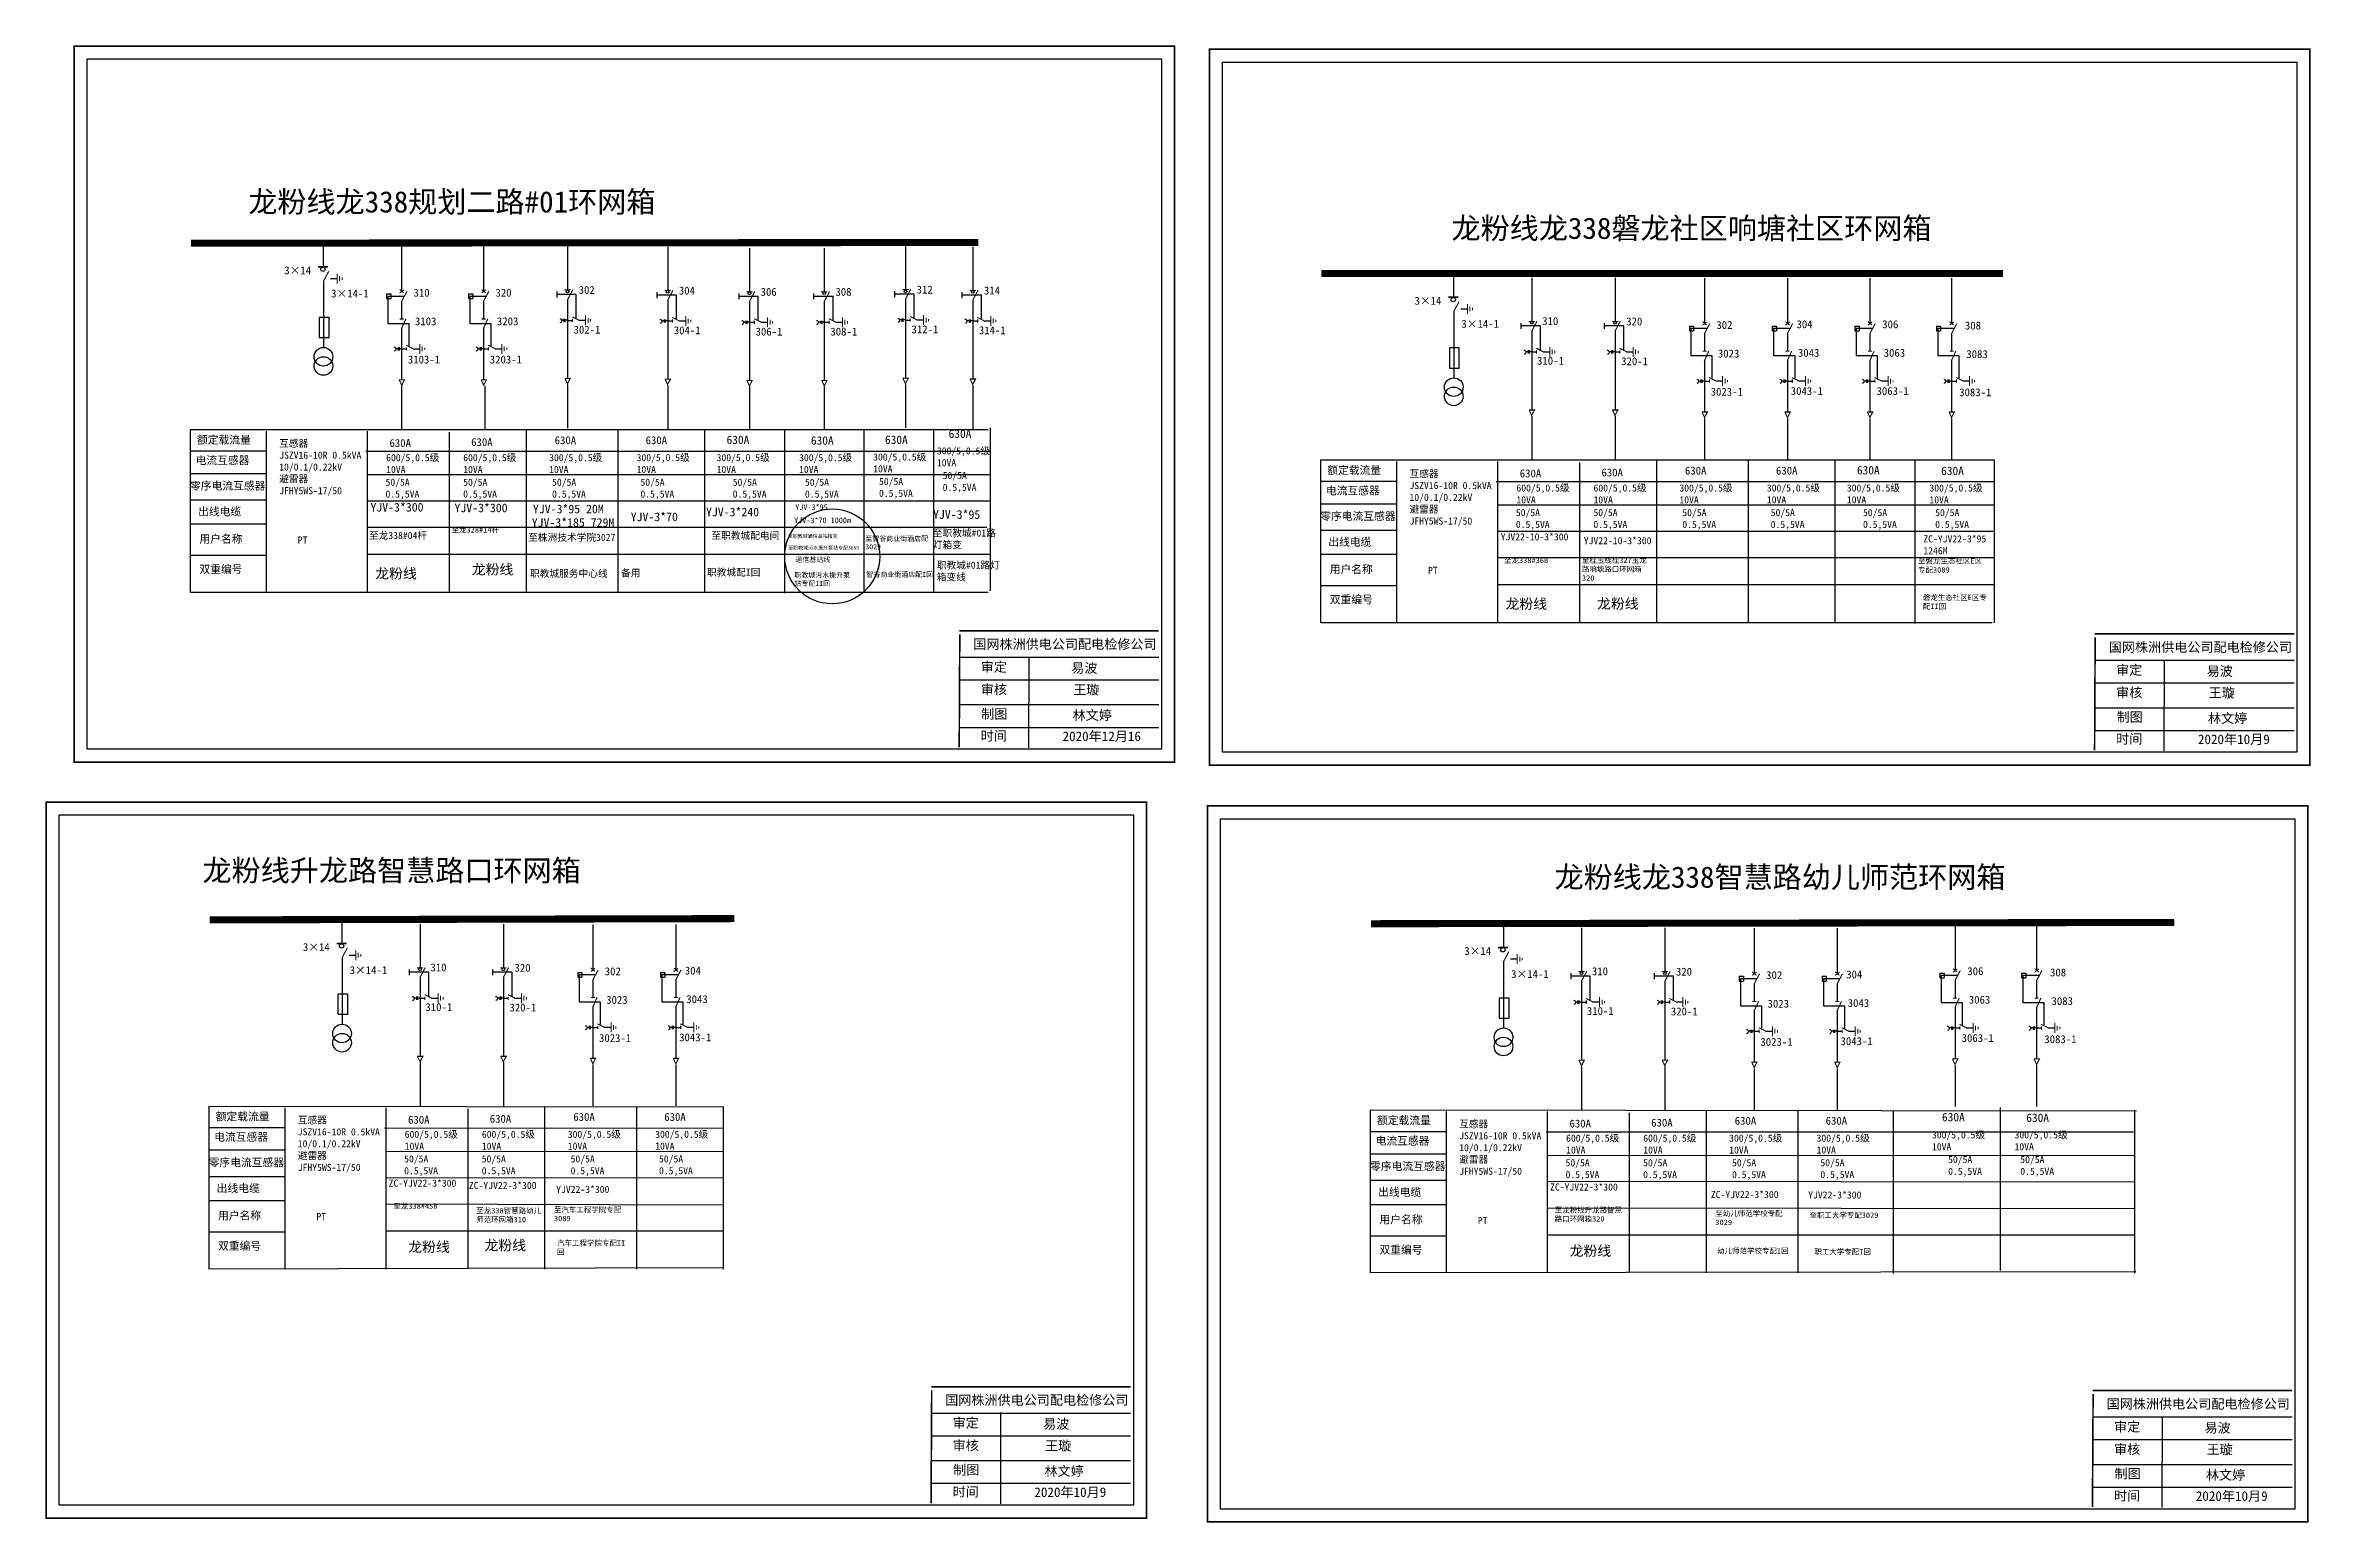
# Model space of a CAD drawing. Header units: millimetres. Extents: x 3103 to 3421, y 3415 to 3623.
import ezdxf

# ---------------------------------------------------------------- set-up
doc = ezdxf.new("R2010")
doc.units = ezdxf.units.MM
doc.linetypes.add('ACAD_ISO02W100', pattern=[15, 12, -3])
doc.linetypes.add('CENTER', pattern=[50.8, 31.75, -6.35, 6.35, -6.35])
doc.layers.add('2', color=7, linetype='Continuous')
doc.styles.add('hztxt_txtstyle_0.00_0_0', font='simkai.ttf')
doc.styles.add('hztxt_txtstyle_2.70_0_0', font='simkai.ttf', dxfattribs={"height": 2.7})
doc.styles.add('KaiTi_GB2312_txtstyle_1.09_0_0', font='', dxfattribs={"height": 1.0944})
doc.styles.add('字体', font='', dxfattribs={"height": 2.5})
doc.styles.get('KaiTi_GB2312_txtstyle_1.09_0_0').set_extended_font_data('KaiTi_GB2312')
doc.styles.get('字体').set_extended_font_data('SimSun')

msp = doc.modelspace()

# ---------------------------------------------------------------- texts
at = {"linetype": 'Continuous', "style": 'hztxt_txtstyle_2.70_0_0'}
for s, p in [('3×14', (3136.4, 3590.73)), ('3×14-1', (3142.99, 3587.48)), ('310', (3154.58, 3587.59)), ('320', (3166.1, 3587.59)), ('302', (3177.8, 3587.98)), ('304', (3191.89, 3587.89)), ('306', (3203.39, 3587.71)), ('308', (3213.91, 3587.71)), ('312', (3225.33, 3588.03)), ('314', (3234.79, 3587.9)), ('3×14', (3295.35, 3586.46)), ('3103', (3154.78, 3583.57)), ('3203', (3166.31, 3583.57)), ('3×14-1', (3301.94, 3583.21)), ('310', (3313.3, 3583.6)), ('320', (3325.12, 3583.55)), ('302', (3337.8, 3583.05)), ('304', (3349.07, 3583.15)), ('306', (3361.12, 3583.15)), ('302-1', (3177.09, 3582.39)), ('304-1', (3191.18, 3582.3)), ('306-1', (3202.68, 3582.12)), ('308-1', (3213.2, 3582.12)), ('312-1', (3224.61, 3582.44)), ('314-1', (3234.08, 3582.31)), ('308', (3372.75, 3582.97)), ('3103-1', (3153.78, 3578.19)), ('3203-1', (3165.3, 3578.19)), ('310-1', (3312.58, 3578.01)), ('320-1', (3324.41, 3577.95)), ('3023', (3338.01, 3579.03)), ('3043', (3349.27, 3579.13)), ('3063', (3361.33, 3579.13)), ('3083', (3372.95, 3578.95)), ('3023-1', (3337, 3573.66)), ('3043-1', (3348.26, 3573.76)), ('3063-1', (3360.32, 3573.76)), ('3083-1', (3371.95, 3573.58)), ('3×14', (3139.02, 3495.52)), ('3×14', (3302.35, 3494.98)), ('3×14-1', (3145.6, 3492.27)), ('310', (3156.96, 3492.66)), ('320', (3168.78, 3492.61)), ('302', (3181.47, 3492.11)), ('304', (3192.73, 3492.21)), ('3×14-1', (3308.93, 3491.73)), ('310', (3320.29, 3492.12)), ('320', (3332.11, 3492.06)), ('302', (3344.8, 3491.57)), ('304', (3356.06, 3491.67)), ('306', (3373.09, 3492.13)), ('308', (3384.72, 3491.95)), ('3023', (3181.67, 3488.09)), ('3043', (3192.94, 3488.19)), ('3023', (3345, 3487.55)), ('3043', (3356.27, 3487.65)), ('3063', (3373.3, 3488.11)), ('3083', (3384.93, 3487.93)), ('310-1', (3156.25, 3487.07)), ('320-1', (3168.07, 3487.02)), ('310-1', (3319.58, 3486.53)), ('320-1', (3331.4, 3486.47)), ('3023-1', (3180.66, 3482.72)), ('3043-1', (3191.93, 3482.82)), ('3023-1', (3343.99, 3482.18)), ('3043-1', (3355.26, 3482.28)), ('3063-1', (3372.29, 3482.73)), ('3083-1', (3383.92, 3482.56))]:
    msp.add_text(s, height=1.109, dxfattribs=at).set_placement(p)
at = {"linetype": 'Continuous', "attachment_point": 1}
for s, insert, char_height, width, style in [('龙粉线龙338规划二路#01环网箱', (3131.34, 3602.43), 3, 93.3225, '字体'), ('龙粉线龙338磐龙社区响塘社区环网箱', (3300.55, 3598.72), 3, 93.3225, '字体'), ('{\\fSimSun|b0|i0|c134|p2;额定载流量}', (3124.13, 3568), 1.1094, 17.8852, 'hztxt_txtstyle_2.70_0_0'), ('{\\fSimSun|b0|i0|c134|p2;630A}', (3229.83, 3568.89), 1.1757, 9.454, 'hztxt_txtstyle_0.00_0_0'), ('{\\fSimSun|b0|i0|c134|p2;电流互感器}', (3123.94, 3565.12), 1.1094, 17.8852, 'hztxt_txtstyle_2.70_0_0'), ('\\A1;{\\fSimSun|b0|i0|c134|p2;互感器\\PJSZV16-10R 0.5kVA\\P10/0.1/0.22kV\\P避雷器\\PJFHY5WS-17/50}', (3135.69, 3567.45), 0.9985, 18.4113, 'hztxt_txtstyle_2.70_0_0'), ('\\A1;{\\fSimSun|b0|i0|c134|p2;600/5,0.5级\\P10VA}', (3150.73, 3565.44), 0.9985, 18.4113, 'hztxt_txtstyle_2.70_0_0'), ('{\\fSimSun|b0|i0|c134|p2;630A}', (3151.2, 3567.55), 1.1094, 17.8852, 'hztxt_txtstyle_2.70_0_0'), ('\\A1;{\\fSimSun|b0|i0|c134|p2;600/5,0.5级\\P10VA}', (3161.57, 3565.44), 0.9985, 18.4113, 'hztxt_txtstyle_2.70_0_0'), ('{\\fSimSun|b0|i0|c134|p2;630A}', (3162.68, 3567.68), 1.1094, 17.8852, 'hztxt_txtstyle_2.70_0_0'), ('\\A1;{\\fSimSun|b0|i0|c134|p2;300/5,0.5级\\P10VA}', (3173.65, 3565.44), 0.9985, 18.4113, 'hztxt_txtstyle_2.70_0_0'), ('{\\fSimSun|b0|i0|c134|p2;630A}', (3174.43, 3567.94), 1.1094, 17.8852, 'hztxt_txtstyle_2.70_0_0'), ('\\A1;{\\fSimSun|b0|i0|c134|p2;300/5,0.5级\\P10VA}', (3185.95, 3565.44), 0.9985, 18.4113, 'hztxt_txtstyle_2.70_0_0'), ('{\\fSimSun|b0|i0|c134|p2;630A}', (3187.22, 3567.94), 1.1094, 17.8852, 'hztxt_txtstyle_2.70_0_0'), ('\\A1;{\\fSimSun|b0|i0|c134|p2;300/5,0.5级\\P10VA}', (3197.2, 3565.44), 0.9985, 18.4113, 'hztxt_txtstyle_2.70_0_0'), ('{\\fSimSun|b0|i0|c134|p2;630A}', (3198.6, 3568.03), 1.1757, 9.454, 'hztxt_txtstyle_0.00_0_0'), ('\\A1;{\\fSimSun|b0|i0|c134|p2;300/5,0.5级\\P10VA}', (3208.8, 3565.44), 0.9985, 18.4113, 'hztxt_txtstyle_2.70_0_0'), ('{\\fSimSun|b0|i0|c134|p2;630A}', (3210.46, 3567.94), 1.1757, 9.454, 'hztxt_txtstyle_0.00_0_0'), ('\\A1;{\\fSimSun|b0|i0|c134|p2;300/5,0.5级\\P10VA}', (3219.22, 3565.53), 0.9985, 18.4113, 'hztxt_txtstyle_2.70_0_0'), ('{\\fSimSun|b0|i0|c134|p2;630A}', (3220.88, 3568.04), 1.1757, 9.454, 'hztxt_txtstyle_0.00_0_0'), ('\\A1;{\\fSimSun|b0|i0|c134|p2;300/5,0.5级\\P10VA}', (3228.18, 3566.39), 0.9985, 18.4113, 'hztxt_txtstyle_2.70_0_0'), ('{\\fSimSun|b0|i0|c134|p2;50/5A\\P0.5,5VA}', (3150.64, 3561.98), 0.9985, 17.8852, 'hztxt_txtstyle_2.70_0_0'), ('{\\fSimSun|b0|i0|c134|p2;50/5A\\P0.5,5VA}', (3161.56, 3561.98), 0.9985, 17.8852, 'hztxt_txtstyle_2.70_0_0'), ('{\\fSimSun|b0|i0|c134|p2;50/5A\\P0.5,5VA}', (3174.06, 3561.98), 0.9985, 17.8852, 'hztxt_txtstyle_2.70_0_0'), ('{\\fSimSun|b0|i0|c134|p2;50/5A\\P0.5,5VA}', (3186.49, 3561.98), 0.9985, 17.8852, 'hztxt_txtstyle_2.70_0_0'), ('{\\fSimSun|b0|i0|c134|p2;50/5A\\P0.5,5VA}', (3199.47, 3561.98), 0.9985, 17.8852, 'hztxt_txtstyle_2.70_0_0'), ('{\\fSimSun|b0|i0|c134|p2;50/5A\\P0.5,5VA}', (3209.62, 3561.98), 0.9985, 17.8852, 'hztxt_txtstyle_2.70_0_0'), ('{\\fSimSun|b0|i0|c134|p2;50/5A\\P0.5,5VA}', (3220.04, 3562.08), 0.9985, 17.8852, 'hztxt_txtstyle_2.70_0_0'), ('{\\fSimSun|b0|i0|c134|p2;50/5A\\P0.5,5VA}', (3228.99, 3562.93), 0.9985, 17.8852, 'hztxt_txtstyle_2.70_0_0'), ('{\\fSimSun|b0|i0|c134|p2;额定载流量}', (3283.08, 3563.73), 1.1094, 17.8852, 'hztxt_txtstyle_2.70_0_0'), ('\\A1;{\\fSimSun|b0|i0|c134|p2;互感器\\PJSZV16-10R 0.5kVA\\P10/0.1/0.22kV\\P避雷器\\PJFHY5WS-17/50}', (3294.64, 3563.18), 0.9985, 18.4113, 'hztxt_txtstyle_2.70_0_0'), ('{\\fSimSun|b0|i0|c134|p2;630A}', (3310.15, 3563.28), 1.1094, 17.8852, 'hztxt_txtstyle_2.70_0_0'), ('{\\fSimSun|b0|i0|c134|p2;630A}', (3321.64, 3563.41), 1.1094, 17.8852, 'hztxt_txtstyle_2.70_0_0'), ('{\\fSimSun|b0|i0|c134|p2;630A}', (3333.38, 3563.67), 1.1094, 17.8852, 'hztxt_txtstyle_2.70_0_0'), ('{\\fSimSun|b0|i0|c134|p2;630A}', (3346.18, 3563.67), 1.1094, 17.8852, 'hztxt_txtstyle_2.70_0_0'), ('{\\fSimSun|b0|i0|c134|p2;630A}', (3357.56, 3563.76), 1.1757, 9.454, 'hztxt_txtstyle_0.00_0_0'), ('{\\fSimSun|b0|i0|c134|p2;630A}', (3369.41, 3563.67), 1.1757, 9.454, 'hztxt_txtstyle_0.00_0_0'), ('{\\fSimSun|b0|i0|c134|p2;零序电流互感器}', (3123.15, 3561.54), 1.1094, 17.8852, 'hztxt_txtstyle_2.70_0_0'), ('YJV-3*300', (3148.52, 3558.57), 1.22, 19.6738, 'hztxt_txtstyle_2.70_0_0'), ('{\\fSimSun|b0|i0|c134|p2;电流互感器}', (3282.89, 3560.85), 1.1094, 17.8852, 'hztxt_txtstyle_2.70_0_0'), ('\\A1;{\\fSimSun|b0|i0|c134|p2;600/5,0.5级\\P10VA}', (3309.68, 3561.17), 0.9985, 18.4113, 'hztxt_txtstyle_2.70_0_0'), ('\\A1;{\\fSimSun|b0|i0|c134|p2;600/5,0.5级\\P10VA}', (3320.52, 3561.17), 0.9985, 18.4113, 'hztxt_txtstyle_2.70_0_0'), ('\\A1;{\\fSimSun|b0|i0|c134|p2;300/5,0.5级\\P10VA}', (3332.6, 3561.17), 0.9985, 18.4113, 'hztxt_txtstyle_2.70_0_0'), ('\\A1;{\\fSimSun|b0|i0|c134|p2;300/5,0.5级\\P10VA}', (3344.9, 3561.17), 0.9985, 18.4113, 'hztxt_txtstyle_2.70_0_0'), ('\\A1;{\\fSimSun|b0|i0|c134|p2;300/5,0.5级\\P10VA}', (3356.15, 3561.17), 0.9985, 18.4113, 'hztxt_txtstyle_2.70_0_0'), ('\\A1;{\\fSimSun|b0|i0|c134|p2;300/5,0.5级\\P10VA}', (3367.76, 3561.17), 0.9985, 18.4113, 'hztxt_txtstyle_2.70_0_0'), ('{\\fSimSun|b0|i0|c134|p2;出线电缆}', (3124.28, 3557.9), 1.1094, 17.8852, 'hztxt_txtstyle_2.70_0_0'), ('YJV-3*300', (3160.34, 3558.48), 1.22, 19.6738, 'hztxt_txtstyle_2.70_0_0'), ('YJV-3*185 729M', (3171.2, 3556.42), 1.2204, 19.6738, 'hztxt_txtstyle_2.70_0_0'), ('YJV-3*95 20M', (3171.37, 3558.33), 1.2204, 19.6738, 'hztxt_txtstyle_2.70_0_0'), ('YJV-3*70', (3185.12, 3557.22), 1.22, 19.6738, 'hztxt_txtstyle_2.70_0_0'), ('YJV-3*240 ', (3195.71, 3557.9), 1.22, 19.6738, 'hztxt_txtstyle_2.70_0_0'), ('{\\fSimSun|b0|i0|c134|p2;YJV-3*70 1000m}', (3208.1, 3556.52), 0.8, 19.6738, 'hztxt_txtstyle_2.70_0_0'), ('{\\fSimSun|b0|i0|c134|p2;YJV-3*95}', (3208.26, 3558.37), 0.8, 19.6738, 'hztxt_txtstyle_2.70_0_0'), ('YJV-3*95 ', (3227.64, 3557.55), 1.22, 19.6738, 'hztxt_txtstyle_2.70_0_0'), ('{\\fSimSun|b0|i0|c134|p2;零序电流互感器}', (3282.1, 3557.27), 1.1094, 17.8852, 'hztxt_txtstyle_2.70_0_0'), ('{\\fSimSun|b0|i0|c134|p2;50/5A\\P0.5,5VA}', (3309.6, 3557.71), 0.9985, 17.8852, 'hztxt_txtstyle_2.70_0_0'), ('{\\fSimSun|b0|i0|c134|p2;50/5A\\P0.5,5VA}', (3320.51, 3557.71), 0.9985, 17.8852, 'hztxt_txtstyle_2.70_0_0'), ('{\\fSimSun|b0|i0|c134|p2;50/5A\\P0.5,5VA}', (3333.01, 3557.71), 0.9985, 17.8852, 'hztxt_txtstyle_2.70_0_0'), ('{\\fSimSun|b0|i0|c134|p2;50/5A\\P0.5,5VA}', (3345.44, 3557.71), 0.9985, 17.8852, 'hztxt_txtstyle_2.70_0_0'), ('{\\fSimSun|b0|i0|c134|p2;50/5A\\P0.5,5VA}', (3358.42, 3557.71), 0.9985, 17.8852, 'hztxt_txtstyle_2.70_0_0'), ('{\\fSimSun|b0|i0|c134|p2;50/5A\\P0.5,5VA}', (3368.57, 3557.71), 0.9985, 17.8852, 'hztxt_txtstyle_2.70_0_0'), ('{\\fSimSun|b0|i0|c134|p2;用户名称}', (3124.47, 3554.05), 1.1094, 17.8852, 'hztxt_txtstyle_2.70_0_0'), ('{\\fSimSun|b0|i0|c134|p2;PT}', (3138.3, 3553.85), 1.0024, 7.7986, 'hztxt_txtstyle_0.00_0_0'), ('{\\fSimSun|b0|i0|c134|p2;至龙338#04杆}', (3148.31, 3554.49), 1, 12.8448, 'hztxt_txtstyle_2.70_0_0'), ('{\\fSimSun|b0|i0|c134|p2;至龙328#14杆}', (3159.93, 3555.15), 0.75, 9.8327, 'hztxt_txtstyle_2.70_0_0'), ('{\\fSimSun|b0|i0|c134|p2;至株洲技术学院3027}', (3170.7, 3554.22), 1, 12.8448, 'hztxt_txtstyle_2.70_0_0'), ('{\\fSimSun|b0|i0|c134|p2;至职教城配电间}', (3196.47, 3554.48), 1, 12.8448, 'hztxt_txtstyle_2.70_0_0'), ('{\\fSimSun|b0|i0|c134|p2;至职教城通信基站箱变}', (3207.21, 3554.15), 0.5, 10.7123, 'hztxt_txtstyle_2.70_0_0'), ('{\\fSimSun|b0|i0|c134|p2;至职教城污水提升泵站专配3089}', (3207.27, 3552.5), 0.5, 10.7123, 'hztxt_txtstyle_2.70_0_0'), ('{\\fSimSun|b0|i0|c134|p2;至智谷商业街酒店配3029}', (3218.12, 3553.91), 0.7, 9.8922, 'hztxt_txtstyle_2.70_0_0'), ('{\\fSimSun|b0|i0|c134|p2;至职教城#01路灯箱变}', (3227.61, 3554.84), 1, 8.8501, 'hztxt_txtstyle_2.70_0_0'), ('{\\fSimSun|b0|i0|c134|p2;出线电缆}', (3283.23, 3553.63), 1.1094, 17.8852, 'hztxt_txtstyle_2.70_0_0'), ('YJV22-10-3*300', (3307.47, 3554.3), 1, 9.2013, 'hztxt_txtstyle_2.70_0_0'), ('YJV22-10-3*300', (3319.15, 3553.76), 1, 9.2013, 'hztxt_txtstyle_2.70_0_0'), ('ZC-YJV22-3*95\\P1246M', (3366.91, 3554.01), 1, 9.2013, 'hztxt_txtstyle_2.70_0_0'), ('{\\fSimSun|b0|i0|c134|p2;双重编号}', (3124.47, 3549.79), 1.1094, 17.8852, 'hztxt_txtstyle_2.70_0_0'), ('{\\fSimSun|b0|i0|c134|p2;职教城服务中心线}', (3170.96, 3549.14), 1, 12.8448, 'hztxt_txtstyle_2.70_0_0'), ('{\\fSimSun|b0|i0|c134|p2;备用}', (3183.77, 3549.22), 1, 12.8448, 'hztxt_txtstyle_2.70_0_0'), ('{\\fSimSun|b0|i0|c134|p2;职教城配I回}', (3195.85, 3549.31), 1, 12.8448, 'hztxt_txtstyle_2.70_0_0'), ('{\\fSimSun|b0|i0|c134|p2;通信基站线}', (3208.28, 3550.94), 0.7, 10.7123, 'hztxt_txtstyle_2.70_0_0'), ('{\\fSimSun|b0|i0|c134|p2;职教城#01路灯箱变线}', (3228.17, 3550.31), 1, 8.8501, 'hztxt_txtstyle_2.70_0_0'), ('{\\fSimSun|b0|i0|c134|p2;用户名称}', (3283.43, 3549.78), 1.1094, 17.8852, 'hztxt_txtstyle_2.70_0_0'), ('{\\fSimSun|b0|i0|c134|p2;PT}', (3297.25, 3549.58), 1.0024, 7.7986, 'hztxt_txtstyle_0.00_0_0'), ('{\\fSimSun|b0|i0|c134|p2;至龙338#36B}', (3307.94, 3550.86), 0.75, 9.8327, 'hztxt_txtstyle_2.70_0_0'), ('{\\fSimSun|b0|i0|c134|p2;至桂玉线桂327玉龙路响塘路口环网箱320}', (3318.89, 3550.88), 0.75, 9.8327, 'hztxt_txtstyle_2.70_0_0'), ('{\\fSimSun|b0|i0|c134|p2;至磐龙生态社区E区专配3089}', (3366.16, 3550.77), 0.75, 9.8327, 'hztxt_txtstyle_2.70_0_0'), ('{\\fSimSun|b0|i0|c134|p2;职教城污水提升泵站专配II回}', (3208.14, 3548.76), 0.7, 8.5675, 'hztxt_txtstyle_2.70_0_0'), ('{\\fSimSun|b0|i0|c134|p2;智谷商业街酒店配I回}', (3218.27, 3548.85), 0.7, 9.8922, 'hztxt_txtstyle_2.70_0_0'), ('{\\fSimSun|b0|i0|c134|p2;双重编号}', (3283.43, 3545.53), 1.1094, 17.8852, 'hztxt_txtstyle_2.70_0_0'), ('{\\fSimSun|b0|i0|c134|p2;磐龙生态社区E区专配II回}', (3366.84, 3545.64), 0.75, 9.8327, 'hztxt_txtstyle_2.70_0_0'), ('龙粉线升龙路智慧路口环网箱', (3124.9, 3508.35), 3, 104.6013, '字体'), ('龙粉线龙338智慧路幼儿师范环网箱', (3315.04, 3507.42), 3, 104.6013, '字体'), ('{\\fSimSun|b0|i0|c134|p2;额定载流量}', (3126.75, 3472.79), 1.1094, 17.8852, 'hztxt_txtstyle_2.70_0_0'), ('{\\fSimSun|b0|i0|c134|p2;630A}', (3177.05, 3472.73), 1.1094, 17.8852, 'hztxt_txtstyle_2.70_0_0'), ('{\\fSimSun|b0|i0|c134|p2;630A}', (3189.84, 3472.73), 1.1094, 17.8852, 'hztxt_txtstyle_2.70_0_0'), ('{\\fSimSun|b0|i0|c134|p2;630A}', (3369.53, 3472.74), 1.1757, 9.454, 'hztxt_txtstyle_0.00_0_0'), ('{\\fSimSun|b0|i0|c134|p2;630A}', (3381.38, 3472.65), 1.1757, 9.454, 'hztxt_txtstyle_0.00_0_0'), ('{\\fSimSun|b0|i0|c134|p2;电流互感器}', (3126.55, 3469.91), 1.1094, 17.8852, 'hztxt_txtstyle_2.70_0_0'), ('\\A1;{\\fSimSun|b0|i0|c134|p2;互感器\\PJSZV16-10R 0.5kVA\\P10/0.1/0.22kV\\P避雷器\\PJFHY5WS-17/50}', (3138.3, 3472.24), 0.9985, 18.4113, 'hztxt_txtstyle_2.70_0_0'), ('\\A1;{\\fSimSun|b0|i0|c134|p2;600/5,0.5级\\P10VA}', (3153.34, 3470.23), 0.9985, 18.4113, 'hztxt_txtstyle_2.70_0_0'), ('{\\fSimSun|b0|i0|c134|p2;630A}', (3153.81, 3472.34), 1.1094, 17.8852, 'hztxt_txtstyle_2.70_0_0'), ('\\A1;{\\fSimSun|b0|i0|c134|p2;600/5,0.5级\\P10VA}', (3164.19, 3470.23), 0.9985, 18.4113, 'hztxt_txtstyle_2.70_0_0'), ('{\\fSimSun|b0|i0|c134|p2;630A}', (3165.3, 3472.47), 1.1094, 17.8852, 'hztxt_txtstyle_2.70_0_0'), ('\\A1;{\\fSimSun|b0|i0|c134|p2;300/5,0.5级\\P10VA}', (3176.27, 3470.23), 0.9985, 18.4113, 'hztxt_txtstyle_2.70_0_0'), ('\\A1;{\\fSimSun|b0|i0|c134|p2;300/5,0.5级\\P10VA}', (3188.56, 3470.23), 0.9985, 18.4113, 'hztxt_txtstyle_2.70_0_0'), ('{\\fSimSun|b0|i0|c134|p2;电流互感器}', (3289.88, 3469.37), 1.1094, 17.8852, 'hztxt_txtstyle_2.70_0_0'), ('{\\fSimSun|b0|i0|c134|p2;额定载流量}', (3290.08, 3472.25), 1.1094, 17.8852, 'hztxt_txtstyle_2.70_0_0'), ('\\A1;{\\fSimSun|b0|i0|c134|p2;互感器\\PJSZV16-10R 0.5kVA\\P10/0.1/0.22kV\\P避雷器\\PJFHY5WS-17/50}', (3301.63, 3471.69), 0.9985, 18.4113, 'hztxt_txtstyle_2.70_0_0'), ('\\A1;{\\fSimSun|b0|i0|c134|p2;600/5,0.5级\\P10VA}', (3316.67, 3469.69), 0.9985, 18.4113, 'hztxt_txtstyle_2.70_0_0'), ('{\\fSimSun|b0|i0|c134|p2;630A}', (3317.14, 3471.8), 1.1094, 17.8852, 'hztxt_txtstyle_2.70_0_0'), ('\\A1;{\\fSimSun|b0|i0|c134|p2;600/5,0.5级\\P10VA}', (3327.52, 3469.69), 0.9985, 18.4113, 'hztxt_txtstyle_2.70_0_0'), ('{\\fSimSun|b0|i0|c134|p2;630A}', (3328.63, 3471.93), 1.1094, 17.8852, 'hztxt_txtstyle_2.70_0_0'), ('\\A1;{\\fSimSun|b0|i0|c134|p2;300/5,0.5级\\P10VA}', (3339.6, 3469.69), 0.9985, 18.4113, 'hztxt_txtstyle_2.70_0_0'), ('{\\fSimSun|b0|i0|c134|p2;630A}', (3340.38, 3472.19), 1.1094, 17.8852, 'hztxt_txtstyle_2.70_0_0'), ('\\A1;{\\fSimSun|b0|i0|c134|p2;300/5,0.5级\\P10VA}', (3351.89, 3469.69), 0.9985, 18.4113, 'hztxt_txtstyle_2.70_0_0'), ('{\\fSimSun|b0|i0|c134|p2;630A}', (3353.17, 3472.19), 1.1094, 17.8852, 'hztxt_txtstyle_2.70_0_0'), ('\\A1;{\\fSimSun|b0|i0|c134|p2;300/5,0.5级\\P10VA}', (3368.12, 3470.15), 0.9985, 18.4113, 'hztxt_txtstyle_2.70_0_0'), ('\\A1;{\\fSimSun|b0|i0|c134|p2;300/5,0.5级\\P10VA}', (3379.73, 3470.15), 0.9985, 18.4113, 'hztxt_txtstyle_2.70_0_0'), ('{\\fSimSun|b0|i0|c134|p2;零序电流互感器}', (3125.77, 3466.33), 1.1094, 17.8852, 'hztxt_txtstyle_2.70_0_0'), ('{\\fSimSun|b0|i0|c134|p2;50/5A\\P0.5,5VA}', (3153.26, 3466.77), 0.9985, 17.8852, 'hztxt_txtstyle_2.70_0_0'), ('{\\fSimSun|b0|i0|c134|p2;50/5A\\P0.5,5VA}', (3164.17, 3466.77), 0.9985, 17.8852, 'hztxt_txtstyle_2.70_0_0'), ('{\\fSimSun|b0|i0|c134|p2;50/5A\\P0.5,5VA}', (3176.67, 3466.77), 0.9985, 17.8852, 'hztxt_txtstyle_2.70_0_0'), ('{\\fSimSun|b0|i0|c134|p2;50/5A\\P0.5,5VA}', (3189.1, 3466.77), 0.9985, 17.8852, 'hztxt_txtstyle_2.70_0_0'), ('{\\fSimSun|b0|i0|c134|p2;50/5A\\P0.5,5VA}', (3316.59, 3466.23), 0.9985, 17.8852, 'hztxt_txtstyle_2.70_0_0'), ('{\\fSimSun|b0|i0|c134|p2;50/5A\\P0.5,5VA}', (3327.5, 3466.23), 0.9985, 17.8852, 'hztxt_txtstyle_2.70_0_0'), ('{\\fSimSun|b0|i0|c134|p2;50/5A\\P0.5,5VA}', (3340, 3466.23), 0.9985, 17.8852, 'hztxt_txtstyle_2.70_0_0'), ('{\\fSimSun|b0|i0|c134|p2;50/5A\\P0.5,5VA}', (3352.43, 3466.23), 0.9985, 17.8852, 'hztxt_txtstyle_2.70_0_0'), ('{\\fSimSun|b0|i0|c134|p2;50/5A\\P0.5,5VA}', (3370.39, 3466.69), 0.9985, 17.8852, 'hztxt_txtstyle_2.70_0_0'), ('{\\fSimSun|b0|i0|c134|p2;50/5A\\P0.5,5VA}', (3380.54, 3466.69), 0.9985, 17.8852, 'hztxt_txtstyle_2.70_0_0'), ('ZC-YJV22-3*300', (3151.08, 3463.36), 1, 9.4682, 'hztxt_txtstyle_2.70_0_0'), ('ZC-YJV22-3*300', (3162.36, 3463.04), 1, 9.4682, 'hztxt_txtstyle_2.70_0_0'), ('{\\fSimSun|b0|i0|c134|p2;零序电流互感器}', (3289.1, 3465.79), 1.1094, 17.8852, 'hztxt_txtstyle_2.70_0_0'), ('{\\fSimSun|b0|i0|c134|p2;出线电缆}', (3126.9, 3462.69), 1.1094, 17.8852, 'hztxt_txtstyle_2.70_0_0'), ('{\\fSimSun|b0|i0|c134|p2;至龙338#45B}', (3151.74, 3460), 0.75, 9.8327, 'hztxt_txtstyle_2.70_0_0'), ('YJV22-3*300', (3174.64, 3462.49), 1, 9.4682, 'hztxt_txtstyle_2.70_0_0'), ('{\\fSimSun|b0|i0|c134|p2;出线电缆}', (3290.23, 3462.15), 1.1094, 17.8852, 'hztxt_txtstyle_2.70_0_0'), ('ZC-YJV22-3*300', (3314.41, 3462.82), 1, 9.4682, 'hztxt_txtstyle_2.70_0_0'), ('ZC-YJV22-3*300', (3337.02, 3461.76), 1, 9.4682, 'hztxt_txtstyle_2.70_0_0'), ('YJV22-3*300', (3350.71, 3461.7), 1, 9.4682, 'hztxt_txtstyle_2.70_0_0'), ('{\\fSimSun|b0|i0|c134|p2;用户名称}', (3127.09, 3458.85), 1.1094, 17.8852, 'hztxt_txtstyle_2.70_0_0'), ('{\\fSimSun|b0|i0|c134|p2;PT}', (3140.92, 3458.65), 1.0024, 7.7986, 'hztxt_txtstyle_0.00_0_0'), ('{\\fSimSun|b0|i0|c134|p2;至龙338智慧路幼儿师范环网箱310}', (3163.4, 3459.36), 0.75, 9.8327, 'hztxt_txtstyle_2.70_0_0'), ('{\\fSimSun|b0|i0|c134|p2;至汽车工程学院专配3089}', (3174.33, 3459.51), 0.75, 9.8327, 'hztxt_txtstyle_2.70_0_0'), ('{\\fSimSun|b0|i0|c134|p2;用户名称}', (3290.42, 3458.3), 1.1094, 17.8852, 'hztxt_txtstyle_2.70_0_0'), ('{\\fSimSun|b0|i0|c134|p2;PT}', (3304.25, 3458.1), 1.0024, 7.7986, 'hztxt_txtstyle_0.00_0_0'), ('{\\fSimSun|b0|i0|c134|p2;至龙粉线升龙路智慧路口环网箱320}', (3315.07, 3459.46), 0.75, 9.8327, 'hztxt_txtstyle_2.70_0_0'), ('{\\fSimSun|b0|i0|c134|p2;至幼儿师范学校专配3029}', (3337.66, 3458.97), 0.75, 9.8327, 'hztxt_txtstyle_2.70_0_0'), ('{\\fSimSun|b0|i0|c134|p2;至职工大学专配3029}', (3350.89, 3458.73), 0.75, 9.8327, 'hztxt_txtstyle_2.70_0_0'), ('{\\fSimSun|b0|i0|c134|p2;双重编号}', (3127.09, 3454.59), 1.1094, 17.8852, 'hztxt_txtstyle_2.70_0_0'), ('{\\fSimSun|b0|i0|c134|p2;汽车工程学院专配II回}', (3174.78, 3454.82), 0.75, 9.8327, 'hztxt_txtstyle_2.70_0_0'), ('{\\fSimSun|b0|i0|c134|p2;双重编号}', (3290.42, 3454.04), 1.1094, 17.8852, 'hztxt_txtstyle_2.70_0_0'), ('{\\fSimSun|b0|i0|c134|p2;\\P幼儿师范学校专配I回}', (3337.91, 3454.96), 0.75, 9.8327, 'hztxt_txtstyle_2.70_0_0'), ('{\\fSimSun|b0|i0|c134|p2;职工大学专配I回}', (3351.59, 3453.58), 0.75, 9.8327, 'hztxt_txtstyle_2.70_0_0')]:
    msp.add_mtext(s, dxfattribs=dict(at, insert=insert, char_height=char_height, width=width, style=style))
at = {"char_height": 1.43, "width": 17.776, "attachment_point": 1}
for insert in [(3149.19, 3549.36), (3162.77, 3549.93), (3308.14, 3545.09), (3321.02, 3545.11), (3153.83, 3454.61), (3164.55, 3454.83), (3317.16, 3454.06)]:
    msp.add_mtext('{\\fSimSun|b0|i0|c134|p2;龙粉线}', dxfattribs=dict(at, insert=insert))
at = {"color": 0, "linetype": 'Continuous', "attachment_point": 1, "style": '字体'}
for s, insert, char_height, width in [('国网株洲供电公司配电检修公司', (3233.31, 3539.38), 1.3495, 36.8947), ('\\f\uffbfﾬￌﾣﾤ_GB2312|b0|i0|c134|p49;审定', (3234.35, 3536.17), 1.3495, 10.5539), ('国网株洲供电公司配电检修公司', (3392.98, 3538.95), 1.3495, 36.8947), ('\\f\uffbfﾬￌﾣﾤ_GB2312|b0|i0|c134|p49;审核', (3234.35, 3532.99), 1.3495, 10.5539), ('易波', (3247.08, 3536.01), 1.35, 10.5539), ('\\f\uffbfﾬￌﾣﾤ_GB2312|b0|i0|c134|p49;审定', (3394.02, 3535.74), 1.3495, 10.5539), ('易波', (3406.75, 3535.58), 1.35, 10.5539), ('\\f\uffbfﾬￌﾣﾤ_GB2312|b0|i0|c134|p49;审核', (3394.02, 3532.56), 1.3495, 10.5539), ('\\f\uffbfﾬￌﾣﾤ_GB2312|b0|i0|c134|p49;制图', (3234.42, 3529.56), 1.3495, 10.5539), ('\\f\uffbfﾬￌﾣﾤ_GB2312|b0|i0|c134|p49;制图', (3394.09, 3529.13), 1.3495, 10.5539), ('\\f\uffbfﾬￌﾣﾤ_GB2312|b0|i0|c134|p49;时间', (3234.35, 3526.47), 1.3495, 10.5539), ('\\f\uffbfﾬￌﾣﾤ_GB2312|b0|i0|c134|p49;时间', (3394.02, 3526.04), 1.3495, 10.5539), ('国网株洲供电公司配电检修公司', (3229.35, 3433.02), 1.3495, 36.8947), ('国网株洲供电公司配电检修公司', (3392.68, 3432.48), 1.3495, 36.8947), ('\\f\uffbfﾬￌﾣﾤ_GB2312|b0|i0|c134|p49;审定', (3230.39, 3429.81), 1.3495, 10.5539), ('易波', (3243.12, 3429.65), 1.35, 10.5539), ('\\f\uffbfﾬￌﾣﾤ_GB2312|b0|i0|c134|p49;审定', (3393.72, 3429.26), 1.3495, 10.5539), ('易波', (3406.45, 3429.11), 1.35, 10.5539), ('\\f\uffbfﾬￌﾣﾤ_GB2312|b0|i0|c134|p49;审核', (3230.39, 3426.63), 1.3495, 10.5539), ('\\f\uffbfﾬￌﾣﾤ_GB2312|b0|i0|c134|p49;审核', (3393.72, 3426.09), 1.3495, 10.5539), ('\\f\uffbfﾬￌﾣﾤ_GB2312|b0|i0|c134|p49;制图', (3230.46, 3423.2), 1.3495, 10.5539), ('\\f\uffbfﾬￌﾣﾤ_GB2312|b0|i0|c134|p49;制图', (3393.79, 3422.66), 1.3495, 10.5539), ('\\f\uffbfﾬￌﾣﾤ_GB2312|b0|i0|c134|p49;时间', (3230.39, 3420.11), 1.3495, 10.5539), ('\\f\uffbfﾬￌﾣﾤ_GB2312|b0|i0|c134|p49;时间', (3393.72, 3419.56), 1.3495, 10.5539)]:
    msp.add_mtext(s, dxfattribs=dict(at, insert=insert, char_height=char_height, width=width))
at = {"color": 7, "linetype": 'Continuous', "attachment_point": 1, "style": 'KaiTi_GB2312_txtstyle_1.09_0_0'}
for s, insert, char_height, width in [('王璇', (3247.35, 3532.96), 1.35, 10.5539), ('王璇', (3407.03, 3532.53), 1.35, 10.5539), ('林文婷', (3247.26, 3529.38), 1.35, 10.5539), ('林文婷', (3406.93, 3528.95), 1.35, 10.5539), ('{\\fSimSun|b0|i0|c134|p2;2020年12月16}', (3245.85, 3526.41), 1.3495, 19.7397), ('{\\fSimSun|b0|i0|c134|p2;2020年10月9}', (3405.52, 3525.98), 1.3495, 19.7397), ('王璇', (3243.4, 3426.6), 1.35, 10.5539), ('王璇', (3406.73, 3426.06), 1.35, 10.5539), ('林文婷', (3243.31, 3423.02), 1.35, 10.5539), ('林文婷', (3406.64, 3422.48), 1.35, 10.5539), ('{\\fSimSun|b0|i0|c134|p2;2020年10月9}', (3241.89, 3420.05), 1.3495, 19.7397), ('{\\fSimSun|b0|i0|c134|p2;2020年10月9}', (3405.22, 3419.51), 1.3495, 19.7397)]:
    msp.add_mtext(s, dxfattribs=dict(at, insert=insert, char_height=char_height, width=width))

# ---------------------------------------------------------------- blocks, each defined once
blk = doc.blocks.new('JD')
for points in [[(-2, 0.2), (-2, -0.2), (2, 0.2), (2, -0.2)], [(1, -1.2), (1, -0.8), (-1, -1.2), (-1, -0.8)], [(-0.5, -1.8), (-0.5, -2.2), (0.5, -1.8), (0.5, -2.2)]]:
    blk.add_trace(points)

# ---------------------------------------------------------------- linework, layer by layer
for p, q in [((3141.89, 3595.11), (3141.89, 3591.82)), ((3152.91, 3594.74), (3152.91, 3588.33)), ((3164.43, 3594.74), (3164.43, 3588.33)), ((3176.23, 3594.68), (3176.23, 3588.56)), ((3190.32, 3594.59), (3190.32, 3588.48)), ((3201.82, 3594.41), (3201.82, 3588.3)), ((3212.34, 3594.41), (3212.34, 3588.3)), ((3223.75, 3594.72), (3223.75, 3588.61)), ((3233.22, 3594.59), (3233.22, 3588.48)), ((3300.84, 3590.84), (3300.84, 3587.55)), ((3141.91, 3589.79), (3141.91, 3580.46)), ((3142.89, 3590.16), (3143.83, 3590.16)), ((3150.78, 3587.98), (3151.38, 3587.98)), ((3150.78, 3587.98), (3150.78, 3587.32)), ((3150.78, 3587.32), (3151.38, 3587.32)), ((3151.38, 3587.98), (3151.38, 3587.32)), ((3162.3, 3587.98), (3162.9, 3587.98)), ((3162.3, 3587.98), (3162.3, 3587.32)), ((3162.3, 3587.32), (3162.9, 3587.32)), ((3162.9, 3587.98), (3162.9, 3587.32)), ((3311.83, 3590.24), (3311.83, 3584.13)), ((3323.55, 3590.24), (3323.55, 3584.13)), ((3336.13, 3590.21), (3336.13, 3583.79)), ((3347.79, 3590.21), (3347.79, 3583.79)), ((3359.39, 3590.21), (3359.39, 3583.79)), ((3370.87, 3590.21), (3370.87, 3583.79)), ((3152.91, 3586.96), (3152.91, 3584.49)), ((3164.43, 3586.96), (3164.43, 3584.49)), ((3176.23, 3587.2), (3176.23, 3576.1)), ((3176.23, 3584.25), (3176.92, 3584.25)), ((3177.82, 3584.27), (3178.76, 3584.27)), ((3190.32, 3587.11), (3190.32, 3576.01)), ((3190.32, 3584.17), (3191.01, 3584.17)), ((3191.91, 3584.18), (3192.85, 3584.18)), ((3201.82, 3586.94), (3201.82, 3575.83)), ((3212.34, 3586.94), (3212.34, 3575.83)), ((3223.75, 3587.25), (3223.75, 3576.15)), ((3223.75, 3584.3), (3224.44, 3584.3)), ((3225.35, 3584.32), (3226.29, 3584.32)), ((3233.22, 3587.12), (3233.22, 3576.02)), ((3233.22, 3584.17), (3233.91, 3584.17)), ((3234.81, 3584.19), (3235.75, 3584.19)), ((3300.86, 3585.52), (3300.86, 3576.19)), ((3301.84, 3585.89), (3302.78, 3585.89)), ((3152.91, 3583.25), (3152.91, 3575.94)), ((3164.43, 3583.25), (3164.43, 3575.94)), ((3201.82, 3583.99), (3202.51, 3583.99)), ((3203.41, 3584.01), (3204.35, 3584.01)), ((3212.34, 3583.99), (3213.03, 3583.99)), ((3213.93, 3584.01), (3214.87, 3584.01)), ((3311.83, 3582.77), (3311.83, 3571.67)), ((3323.55, 3582.77), (3323.55, 3571.67)), ((3334, 3583.44), (3334.6, 3583.44)), ((3334, 3583.44), (3334, 3582.78)), ((3334, 3582.78), (3334.6, 3582.78)), ((3334.6, 3583.44), (3334.6, 3582.78)), ((3336.13, 3582.43), (3336.13, 3579.95)), ((3345.66, 3583.44), (3346.26, 3583.44)), ((3345.66, 3583.44), (3345.66, 3582.78)), ((3345.66, 3582.78), (3346.26, 3582.78)), ((3346.26, 3583.44), (3346.26, 3582.78)), ((3347.79, 3582.43), (3347.79, 3579.95)), ((3357.26, 3583.44), (3357.86, 3583.44)), ((3357.26, 3583.44), (3357.26, 3582.78)), ((3357.26, 3582.78), (3357.86, 3582.78)), ((3357.86, 3583.44), (3357.86, 3582.78)), ((3359.39, 3582.43), (3359.39, 3579.95)), ((3368.74, 3583.44), (3369.33, 3583.44)), ((3368.74, 3583.44), (3368.74, 3582.78)), ((3368.74, 3582.78), (3369.33, 3582.78)), ((3369.33, 3583.44), (3369.33, 3582.78)), ((3370.87, 3582.43), (3370.87, 3579.95)), ((3152.91, 3580.25), (3153.6, 3580.25)), ((3154.51, 3580.27), (3155.45, 3580.27)), ((3164.43, 3580.25), (3165.13, 3580.25)), ((3166.03, 3580.27), (3166.97, 3580.27)), ((3311.83, 3579.82), (3312.52, 3579.82)), ((3313.42, 3579.84), (3314.36, 3579.84)), ((3323.55, 3579.82), (3324.24, 3579.82)), ((3325.14, 3579.84), (3326.08, 3579.84)), ((3336.13, 3578.72), (3336.13, 3571.41)), ((3347.79, 3578.72), (3347.79, 3571.41)), ((3359.39, 3578.72), (3359.39, 3571.41)), ((3370.87, 3578.72), (3370.87, 3571.41)), ((3336.13, 3575.71), (3336.82, 3575.71)), ((3337.73, 3575.73), (3338.67, 3575.73)), ((3347.79, 3575.71), (3348.48, 3575.71)), ((3349.39, 3575.73), (3350.33, 3575.73)), ((3359.39, 3575.71), (3360.08, 3575.71)), ((3360.98, 3575.73), (3361.92, 3575.73)), ((3370.87, 3575.71), (3371.56, 3575.71)), ((3372.46, 3575.73), (3373.4, 3575.73)), ((3133.95, 3565.83), (3123.25, 3565.83)), ((3133.91, 3562.68), (3123.21, 3562.68)), ((3133.91, 3558.97), (3123.21, 3558.97)), ((3292.9, 3561.56), (3282.2, 3561.56)), ((3133.87, 3555.58), (3123.16, 3555.58)), ((3292.86, 3558.41), (3282.16, 3558.41)), ((3292.86, 3554.7), (3282.16, 3554.7)), ((3133.91, 3551.17), (3123.2, 3551.17)), ((3292.82, 3551.31), (3282.12, 3551.31)), ((3292.86, 3546.9), (3282.16, 3546.9)), ((3144.51, 3499.9), (3144.51, 3496.61)), ((3155.49, 3499.3), (3155.49, 3493.19)), ((3167.21, 3499.3), (3167.21, 3493.19)), ((3179.8, 3499.27), (3179.8, 3492.85)), ((3191.46, 3499.27), (3191.46, 3492.85)), ((3307.84, 3499.36), (3307.84, 3496.07)), ((3318.82, 3498.76), (3318.82, 3492.65)), ((3330.54, 3498.76), (3330.54, 3492.65)), ((3343.13, 3498.72), (3343.13, 3492.31)), ((3354.79, 3498.72), (3354.79, 3492.31)), ((3371.36, 3499.18), (3371.36, 3492.77)), ((3382.84, 3499.18), (3382.84, 3492.77)), ((3145.51, 3494.95), (3146.45, 3494.95)), ((3144.52, 3494.58), (3144.52, 3485.25)), ((3155.49, 3491.83), (3155.49, 3480.73)), ((3167.21, 3491.83), (3167.21, 3480.73)), ((3177.67, 3492.5), (3178.27, 3492.5)), ((3177.67, 3492.5), (3177.67, 3491.84)), ((3177.67, 3491.84), (3178.27, 3491.84)), ((3178.27, 3492.5), (3178.27, 3491.84)), ((3189.33, 3492.5), (3189.93, 3492.5)), ((3189.33, 3492.5), (3189.33, 3491.84)), ((3189.33, 3491.84), (3189.93, 3491.84)), ((3189.93, 3492.5), (3189.93, 3491.84)), ((3307.85, 3494.04), (3307.85, 3484.71)), ((3308.84, 3494.41), (3309.78, 3494.41)), ((3341, 3491.96), (3341.6, 3491.96)), ((3341, 3491.96), (3341, 3491.3)), ((3341.6, 3491.96), (3341.6, 3491.3)), ((3352.66, 3491.96), (3353.26, 3491.96)), ((3352.66, 3491.96), (3352.66, 3491.3)), ((3353.26, 3491.96), (3353.26, 3491.3)), ((3369.23, 3492.42), (3369.83, 3492.42)), ((3369.23, 3492.42), (3369.23, 3491.76)), ((3369.23, 3491.76), (3369.83, 3491.76)), ((3369.83, 3492.42), (3369.83, 3491.76)), ((3380.71, 3492.42), (3381.31, 3492.42)), ((3380.71, 3492.42), (3380.71, 3491.76)), ((3380.71, 3491.76), (3381.31, 3491.76)), ((3381.31, 3492.42), (3381.31, 3491.76)), ((3155.49, 3488.88), (3156.18, 3488.88)), ((3157.09, 3488.9), (3158.03, 3488.9)), ((3167.21, 3488.88), (3167.9, 3488.88)), ((3168.8, 3488.9), (3169.75, 3488.9)), ((3179.8, 3491.49), (3179.8, 3489.01)), ((3191.46, 3491.49), (3191.46, 3489.01)), ((3318.82, 3491.28), (3318.82, 3480.18)), ((3330.54, 3491.28), (3330.54, 3480.18)), ((3341, 3491.3), (3341.6, 3491.3)), ((3343.13, 3490.95), (3343.13, 3488.47)), ((3352.66, 3491.3), (3353.26, 3491.3)), ((3354.79, 3490.95), (3354.79, 3488.47)), ((3371.36, 3491.4), (3371.36, 3488.93)), ((3382.84, 3491.4), (3382.84, 3488.93)), ((3179.8, 3487.78), (3179.8, 3480.47)), ((3191.46, 3487.78), (3191.46, 3480.47)), ((3318.82, 3488.34), (3319.51, 3488.34)), ((3320.42, 3488.36), (3321.36, 3488.36)), ((3330.54, 3488.34), (3331.23, 3488.34)), ((3332.13, 3488.36), (3333.08, 3488.36)), ((3343.13, 3487.23), (3343.13, 3479.93)), ((3354.79, 3487.23), (3354.79, 3479.93)), ((3371.36, 3487.69), (3371.36, 3480.38)), ((3382.84, 3487.69), (3382.84, 3480.38)), ((3179.8, 3484.78), (3180.49, 3484.78)), ((3181.39, 3484.79), (3182.33, 3484.79)), ((3191.46, 3484.78), (3192.15, 3484.78)), ((3193.05, 3484.79), (3193.99, 3484.79)), ((3343.13, 3484.23), (3343.82, 3484.23)), ((3344.72, 3484.25), (3345.66, 3484.25)), ((3354.79, 3484.23), (3355.48, 3484.23)), ((3356.38, 3484.25), (3357.32, 3484.25)), ((3371.36, 3484.69), (3372.05, 3484.69)), ((3372.95, 3484.71), (3373.89, 3484.71)), ((3382.84, 3484.69), (3383.53, 3484.69)), ((3384.43, 3484.71), (3385.37, 3484.71)), ((3136.57, 3470.62), (3125.86, 3470.62)), ((3299.9, 3470.08), (3289.19, 3470.08)), ((3136.53, 3467.48), (3125.82, 3467.48)), ((3299.86, 3466.93), (3289.15, 3466.93)), ((3136.53, 3463.76), (3125.82, 3463.76)), ((3299.86, 3463.22), (3289.15, 3463.22)), ((3136.49, 3460.37), (3125.78, 3460.37)), ((3299.82, 3459.83), (3289.11, 3459.83)), ((3136.53, 3455.96), (3125.82, 3455.96)), ((3299.86, 3455.42), (3289.15, 3455.42))]:
    msp.add_line(p, q)
at = {"linetype": 'ACAD_ISO02W100'}
for p, q in [((3153.21, 3587.63), (3150.97, 3587.63)), ((3150.97, 3587.63), (3150.97, 3583.82)), ((3164.73, 3587.63), (3162.49, 3587.63)), ((3162.49, 3587.63), (3162.49, 3583.82)), ((3150.97, 3583.82), (3153.93, 3583.82)), ((3153.93, 3583.82), (3153.93, 3580.68)), ((3162.49, 3583.82), (3165.45, 3583.82)), ((3165.45, 3583.82), (3165.45, 3580.68)), ((3336.43, 3583.1), (3334.19, 3583.1)), ((3334.19, 3583.1), (3334.19, 3579.29)), ((3348.09, 3583.1), (3345.85, 3583.1)), ((3345.85, 3583.1), (3345.85, 3579.29)), ((3359.69, 3583.1), (3357.45, 3583.1)), ((3357.45, 3583.1), (3357.45, 3579.29)), ((3371.17, 3583.1), (3368.93, 3583.1)), ((3368.93, 3583.1), (3368.93, 3579.29)), ((3334.19, 3579.29), (3337.15, 3579.29)), ((3337.15, 3579.29), (3337.15, 3576.14)), ((3345.85, 3579.29), (3348.81, 3579.29)), ((3348.81, 3579.29), (3348.81, 3576.14)), ((3357.45, 3579.29), (3360.4, 3579.29)), ((3360.4, 3579.29), (3360.4, 3576.14)), ((3368.93, 3579.29), (3371.88, 3579.29)), ((3371.88, 3579.29), (3371.88, 3576.14)), ((3180.1, 3492.16), (3177.86, 3492.16)), ((3177.86, 3492.16), (3177.86, 3488.35)), ((3191.76, 3492.16), (3189.52, 3492.16)), ((3189.52, 3492.16), (3189.52, 3488.35)), ((3371.66, 3492.07), (3369.42, 3492.07)), ((3369.42, 3492.07), (3369.42, 3488.26)), ((3383.14, 3492.07), (3380.9, 3492.07)), ((3380.9, 3492.07), (3380.9, 3488.26)), ((3343.43, 3491.61), (3341.19, 3491.61)), ((3341.19, 3491.61), (3341.19, 3487.8)), ((3355.09, 3491.61), (3352.85, 3491.61)), ((3352.85, 3491.61), (3352.85, 3487.8)), ((3177.86, 3488.35), (3180.81, 3488.35)), ((3180.81, 3488.35), (3180.81, 3485.2)), ((3189.52, 3488.35), (3192.47, 3488.35)), ((3192.47, 3488.35), (3192.47, 3485.2)), ((3341.19, 3487.8), (3344.14, 3487.8)), ((3344.14, 3487.8), (3344.14, 3484.66)), ((3352.85, 3487.8), (3355.8, 3487.8)), ((3355.8, 3487.8), (3355.8, 3484.66)), ((3369.42, 3488.26), (3372.37, 3488.26)), ((3372.37, 3488.26), (3372.37, 3485.12)), ((3380.9, 3488.26), (3383.85, 3488.26)), ((3383.85, 3488.26), (3383.85, 3485.12))]:
    msp.add_line(p, q, dxfattribs=at)
at = {"linetype": 'CENTER'}
for p, q in [((3152.88, 3575.04), (3152.88, 3568.9)), ((3164.6, 3575.04), (3164.6, 3568.9)), ((3176.23, 3575.2), (3176.23, 3569.07)), ((3190.32, 3575.11), (3190.32, 3568.98)), ((3201.82, 3574.94), (3201.82, 3568.8)), ((3212.34, 3574.94), (3212.34, 3568.8)), ((3223.76, 3575.25), (3223.76, 3569.11)), ((3233.22, 3575.12), (3233.22, 3568.99)), ((3311.83, 3570.77), (3311.83, 3564.63)), ((3323.55, 3570.77), (3323.55, 3564.63)), ((3336.14, 3570.43), (3336.14, 3564.66)), ((3347.8, 3570.43), (3347.8, 3564.66)), ((3359.39, 3570.43), (3359.39, 3564.66)), ((3370.87, 3570.43), (3370.87, 3564.66)), ((3155.5, 3479.83), (3155.5, 3473.69)), ((3167.21, 3479.83), (3167.21, 3473.69)), ((3179.8, 3479.49), (3179.8, 3473.72)), ((3191.46, 3479.49), (3191.46, 3473.72)), ((3318.83, 3479.29), (3318.83, 3473.15)), ((3330.54, 3479.29), (3330.54, 3473.15)), ((3343.13, 3478.94), (3343.13, 3473.18)), ((3354.79, 3478.94), (3354.79, 3473.18)), ((3371.36, 3479.4), (3371.36, 3473.64)), ((3382.84, 3479.4), (3382.84, 3473.64))]:
    msp.add_line(p, q, dxfattribs=at)
at = {"linetype": 'Continuous'}
for p, q in [((3123.18, 3568.91), (3235.4, 3568.91)), ((3123.22, 3545.97), (3123.22, 3568.91)), ((3133.85, 3568.67), (3133.85, 3545.98)), ((3148.06, 3568.67), (3148.06, 3545.98)), ((3159.58, 3568.52), (3159.58, 3545.99)), ((3170.41, 3568.87), (3170.41, 3545.98)), ((3183.3, 3568.87), (3183.3, 3545.98)), ((3195.5, 3568.86), (3195.5, 3545.96)), ((3206.77, 3568.78), (3206.77, 3545.88)), ((3217.9, 3568.9), (3217.9, 3545.96)), ((3227.72, 3569.01), (3227.72, 3546.06)), ((3235.68, 3569.15), (3235.68, 3546.2)), ((3147.89, 3565.85), (3235.65, 3565.85)), ((3148.06, 3562.55), (3235.63, 3562.55)), ((3282.13, 3564.64), (3376.8, 3564.64)), ((3282.18, 3541.7), (3282.18, 3564.64)), ((3292.8, 3564.4), (3292.8, 3541.71)), ((3307.01, 3564.4), (3307.01, 3541.71)), ((3318.53, 3564.25), (3318.53, 3541.72)), ((3329.36, 3564.6), (3329.36, 3541.71)), ((3342.25, 3564.6), (3342.25, 3541.71)), ((3354.45, 3564.59), (3354.45, 3541.69)), ((3365.72, 3564.51), (3365.72, 3541.61)), ((3376.85, 3564.63), (3376.85, 3541.69)), ((3148.06, 3558.87), (3235.67, 3558.87)), ((3306.84, 3561.58), (3376.83, 3561.58)), ((3307.01, 3558.28), (3376.85, 3558.28)), ((3148.06, 3555.14), (3235.19, 3555.14)), ((3307.01, 3554.6), (3376.74, 3554.6)), ((3148.06, 3551.35), (3235.61, 3551.35)), ((3307.01, 3550.87), (3376.93, 3550.87)), ((3235.4, 3545.97), (3123.3, 3545.97)), ((3307.01, 3547.08), (3376.83, 3547.08)), ((3376.59, 3541.7), (3282.25, 3541.7)), ((3125.8, 3473.71), (3198.09, 3473.59)), ((3125.84, 3450.76), (3125.84, 3473.71)), ((3136.47, 3473.46), (3136.47, 3450.77)), ((3150.68, 3473.46), (3150.68, 3450.77)), ((3162.2, 3473.31), (3162.2, 3450.78)), ((3173.02, 3473.66), (3173.02, 3450.77)), ((3185.92, 3473.66), (3185.92, 3450.77)), ((3198.12, 3473.65), (3198.12, 3450.75)), ((3289.13, 3473.16), (3396.86, 3473.05)), ((3289.17, 3450.22), (3289.17, 3473.16)), ((3299.8, 3472.92), (3299.8, 3450.22)), ((3314.01, 3472.92), (3314.01, 3450.22)), ((3325.53, 3472.76), (3325.53, 3450.24)), ((3336.35, 3473.12), (3336.35, 3450.23)), ((3349.25, 3473.12), (3349.25, 3450.23)), ((3362.65, 3473.06), (3362.65, 3450.17)), ((3377.69, 3473.49), (3377.69, 3450.59)), ((3396.58, 3473.1), (3396.58, 3450.21)), ((3150.51, 3470.64), (3198.15, 3470.6)), ((3313.84, 3470.1), (3396.46, 3470.06)), ((3150.68, 3467.35), (3198.22, 3467.29)), ((3314.01, 3466.8), (3396.53, 3466.75)), ((3150.68, 3463.66), (3198.15, 3463.59)), ((3314.01, 3463.12), (3396.7, 3463.05)), ((3150.68, 3459.93), (3197.96, 3459.83)), ((3314.01, 3459.39), (3396.7, 3459.28)), ((3150.68, 3456.14), (3198.15, 3456.13)), ((3314.01, 3455.6), (3396.53, 3455.58)), ((3198.15, 3450.93), (3125.92, 3450.76)), ((3396.78, 3450.39), (3289.25, 3450.22))]:
    msp.add_line(p, q, dxfattribs=at)
at = {"color": 0, "linetype": 'Continuous'}
for p, q in [((3231.33, 3536.87), (3259.39, 3536.87)), ((3241.09, 3536.93), (3241.07, 3524.12)), ((3391.01, 3536.44), (3419.06, 3536.44)), ((3400.77, 3536.5), (3400.74, 3523.69)), ((3231.33, 3533.67), (3259.39, 3533.67)), ((3391.01, 3533.25), (3419.06, 3533.25)), ((3231.33, 3530.19), (3259.39, 3530.19)), ((3231.33, 3526.99), (3259.39, 3526.99)), ((3391.01, 3529.76), (3419.06, 3529.76)), ((3391.01, 3526.56), (3419.06, 3526.56)), ((3227.38, 3430.51), (3255.43, 3430.51)), ((3237.14, 3430.57), (3237.12, 3417.76)), ((3390.71, 3429.97), (3418.76, 3429.97)), ((3400.47, 3430.02), (3400.45, 3417.22)), ((3227.38, 3427.31), (3255.43, 3427.31)), ((3390.71, 3426.77), (3418.76, 3426.77)), ((3227.38, 3423.83), (3255.43, 3423.83)), ((3390.71, 3423.28), (3418.76, 3423.28)), ((3227.38, 3420.63), (3255.43, 3420.63)), ((3390.71, 3420.09), (3418.76, 3420.09))]:
    msp.add_line(p, q, dxfattribs=at)
at = {"color": 0, "linetype": 'Continuous', "const_width": 0.225}
for points in [[(3106.86, 3622.85), (3261.59, 3622.85), (3261.59, 3522.1), (3106.86, 3522.1)], [(3266.53, 3622.42), (3421.27, 3622.42), (3421.27, 3521.67), (3266.53, 3521.67)], [(3102.91, 3516.48), (3257.64, 3516.48), (3257.64, 3415.74), (3102.91, 3415.74)], [(3266.24, 3515.94), (3420.97, 3515.94), (3420.97, 3415.19), (3266.24, 3415.19)]]:
    msp.add_lwpolyline(points, close=True, dxfattribs=at)
at = {"color": 0, "linetype": 'Continuous'}
for points in [[(3108.68, 3621.03), (3259.77, 3621.03), (3259.77, 3523.92), (3108.68, 3523.92)], [(3268.35, 3620.6), (3419.45, 3620.6), (3419.45, 3523.49), (3268.35, 3523.49)], [(3104.73, 3514.66), (3255.82, 3514.66), (3255.82, 3417.56), (3104.73, 3417.56)], [(3268.06, 3514.12), (3419.15, 3514.12), (3419.15, 3417.01), (3268.06, 3417.01)]]:
    msp.add_lwpolyline(points, close=True, dxfattribs=at)
for points, const_width in [([(3123.3, 3595.11), (3234, 3595.21)], 0.998), ([(3141.14, 3591.78), (3142.54, 3591.78)], 0.238), ([(3141.91, 3589.75), (3142.66, 3591.17)], 0.15), ([(3282.25, 3590.84), (3378.1, 3590.84)], 0.998), ([(3152.63, 3588.1), (3153.24, 3588.56)], 0.15), ([(3152.63, 3588.6), (3153.22, 3588.11)], 0.15), ([(3152.91, 3586.93), (3153.66, 3588.35)], 0.15), ([(3164.15, 3588.1), (3164.76, 3588.56)], 0.15), ([(3164.15, 3588.6), (3164.74, 3588.11)], 0.15), ([(3164.43, 3586.93), (3165.18, 3588.35)], 0.15), ([(3175.79, 3588.55), (3176.67, 3588.55)], 0.15), ([(3176.23, 3587.16), (3176.98, 3588.58)], 0.15), ([(3189.88, 3588.46), (3190.76, 3588.46)], 0.15), ([(3190.32, 3587.07), (3191.07, 3588.49)], 0.15), ([(3201.38, 3588.28), (3202.26, 3588.28)], 0.15), ([(3201.82, 3586.9), (3202.57, 3588.32)], 0.15), ([(3211.9, 3588.28), (3212.78, 3588.28)], 0.15), ([(3212.34, 3586.9), (3213.09, 3588.32)], 0.15), ([(3223.31, 3588.59), (3224.2, 3588.59)], 0.15), ([(3223.75, 3587.21), (3224.5, 3588.63)], 0.15), ([(3232.77, 3588.46), (3233.66, 3588.46)], 0.15), ([(3233.22, 3587.08), (3233.97, 3588.5)], 0.15), ([(3300.09, 3587.51), (3301.49, 3587.51)], 0.238), ([(3152.64, 3584.45), (3153.2, 3584.45)], 0.15), ([(3152.88, 3583.07), (3153.51, 3584.48)], 0.15), ([(3164.17, 3584.45), (3164.72, 3584.45)], 0.15), ([(3164.4, 3583.07), (3165.03, 3584.48)], 0.15), ([(3176.88, 3584.75), (3177.88, 3584.25)], 0.15), ([(3176.92, 3584.48), (3176.92, 3584.02)], 0.15), ([(3190.97, 3584.66), (3191.97, 3584.17)], 0.15), ([(3191.01, 3584.4), (3191.01, 3583.94)], 0.15), ([(3202.47, 3584.49), (3203.47, 3583.99)], 0.15), ([(3202.51, 3584.22), (3202.51, 3583.76)], 0.15), ([(3212.99, 3584.49), (3213.99, 3583.99)], 0.15), ([(3213.03, 3584.22), (3213.03, 3583.76)], 0.15), ([(3224.41, 3584.8), (3225.4, 3584.3)], 0.15), ([(3224.44, 3584.53), (3224.44, 3584.07)], 0.15), ([(3233.87, 3584.67), (3234.87, 3584.17)], 0.15), ([(3233.91, 3584.4), (3233.91, 3583.94)], 0.15), ([(3300.86, 3585.48), (3301.61, 3586.9)], 0.15), ([(3311.39, 3584.11), (3312.27, 3584.11)], 0.15), ([(3311.83, 3582.73), (3312.58, 3584.15)], 0.15), ([(3323.1, 3584.11), (3323.99, 3584.11)], 0.15), ([(3323.55, 3582.73), (3324.29, 3584.15)], 0.15), ([(3335.85, 3583.57), (3336.46, 3584.02)], 0.15), ([(3335.85, 3584.07), (3336.44, 3583.58)], 0.15), ([(3347.51, 3583.57), (3348.12, 3584.02)], 0.15), ([(3347.51, 3584.07), (3348.1, 3583.58)], 0.15), ([(3359.11, 3584.07), (3359.7, 3583.58)], 0.15), ([(3359.1, 3583.57), (3359.71, 3584.02)], 0.15), ([(3370.59, 3584.07), (3371.17, 3583.58)], 0.15), ([(3370.58, 3583.57), (3371.19, 3584.02)], 0.15), ([(3336.13, 3582.39), (3336.88, 3583.81)], 0.15), ([(3347.79, 3582.39), (3348.54, 3583.81)], 0.15), ([(3359.39, 3582.39), (3360.14, 3583.81)], 0.15), ([(3370.87, 3582.39), (3371.61, 3583.81)], 0.15), ([(3153.56, 3580.75), (3154.56, 3580.25)], 0.15), ([(3153.6, 3580.48), (3153.6, 3580.02)], 0.15), ([(3165.09, 3580.75), (3166.09, 3580.25)], 0.15), ([(3165.13, 3580.48), (3165.13, 3580.02)], 0.15), ([(3312.48, 3580.32), (3313.48, 3579.82)], 0.15), ([(3312.52, 3580.05), (3312.52, 3579.59)], 0.15), ([(3324.2, 3580.32), (3325.2, 3579.82)], 0.15), ([(3324.24, 3580.05), (3324.24, 3579.59)], 0.15), ([(3335.86, 3579.91), (3336.42, 3579.91)], 0.15), ([(3336.1, 3578.53), (3336.73, 3579.94)], 0.15), ([(3347.52, 3579.91), (3348.08, 3579.91)], 0.15), ([(3347.76, 3578.53), (3348.39, 3579.94)], 0.15), ([(3359.12, 3579.91), (3359.68, 3579.91)], 0.15), ([(3359.36, 3578.53), (3359.99, 3579.94)], 0.15), ([(3370.6, 3579.91), (3371.15, 3579.91)], 0.15), ([(3370.84, 3578.53), (3371.47, 3579.94)], 0.15), ([(3152.54, 3575.9), (3153.31, 3575.9), (3152.92, 3575.13), (3152.55, 3575.91)], 0.15), ([(3164.07, 3575.9), (3164.83, 3575.9), (3164.44, 3575.13), (3164.08, 3575.91)], 0.15), ([(3175.86, 3576.08), (3176.62, 3576.08), (3176.23, 3575.31), (3175.87, 3576.09)], 0.15), ([(3189.95, 3575.99), (3190.71, 3575.99), (3190.32, 3575.22), (3189.96, 3576)], 0.15), ([(3201.45, 3575.81), (3202.21, 3575.81), (3201.82, 3575.04), (3201.46, 3575.83)], 0.15), ([(3211.97, 3575.81), (3212.73, 3575.81), (3212.34, 3575.04), (3211.98, 3575.83)], 0.15), ([(3223.39, 3576.12), (3224.15, 3576.12), (3223.76, 3575.35), (3223.39, 3576.14)], 0.15), ([(3232.85, 3576), (3233.61, 3576), (3233.22, 3575.23), (3232.86, 3576.01)], 0.15), ([(3336.79, 3576.21), (3337.78, 3575.71)], 0.15), ([(3336.82, 3575.94), (3336.82, 3575.48)], 0.15), ([(3348.44, 3576.21), (3349.44, 3575.71)], 0.15), ([(3348.48, 3575.94), (3348.48, 3575.48)], 0.15), ([(3360.04, 3576.21), (3361.04, 3575.71)], 0.15), ([(3360.08, 3575.94), (3360.08, 3575.48)], 0.15), ([(3371.52, 3576.21), (3372.52, 3575.71)], 0.15), ([(3371.56, 3575.94), (3371.56, 3575.48)], 0.15), ([(3311.46, 3571.64), (3312.22, 3571.64), (3311.83, 3570.87), (3311.47, 3571.66)], 0.15), ([(3323.18, 3571.64), (3323.94, 3571.64), (3323.55, 3570.87), (3323.19, 3571.66)], 0.15), ([(3335.77, 3571.36), (3336.53, 3571.36), (3336.14, 3570.59), (3335.77, 3571.38)], 0.15), ([(3347.42, 3571.36), (3348.19, 3571.36), (3347.8, 3570.59), (3347.43, 3571.38)], 0.15), ([(3359.02, 3571.36), (3359.78, 3571.36), (3359.39, 3570.59), (3359.03, 3571.38)], 0.15), ([(3370.5, 3571.36), (3371.26, 3571.36), (3370.87, 3570.59), (3370.51, 3571.38)], 0.15), ([(3125.92, 3499.9), (3199.7, 3500.08)], 0.998), ([(3289.25, 3499.36), (3402.18, 3499.54)], 0.998), ([(3143.76, 3496.57), (3145.16, 3496.57)], 0.238), ([(3144.52, 3494.54), (3145.27, 3495.96)], 0.15), ([(3307.09, 3496.03), (3308.49, 3496.03)], 0.238), ([(3307.85, 3494), (3308.6, 3495.42)], 0.15), ([(3155.05, 3493.17), (3155.93, 3493.17)], 0.15), ([(3155.49, 3491.79), (3156.24, 3493.21)], 0.15), ([(3166.77, 3493.17), (3167.65, 3493.17)], 0.15), ([(3167.21, 3491.79), (3167.96, 3493.21)], 0.15), ([(3179.52, 3493.13), (3180.11, 3492.64)], 0.15), ([(3179.51, 3492.63), (3180.12, 3493.08)], 0.15), ([(3179.8, 3491.45), (3180.55, 3492.87)], 0.15), ([(3191.18, 3493.13), (3191.76, 3492.64)], 0.15), ([(3191.17, 3492.63), (3191.78, 3493.08)], 0.15), ([(3191.46, 3491.45), (3192.21, 3492.87)], 0.15), ([(3318.38, 3492.63), (3319.26, 3492.63)], 0.15), ([(3318.82, 3491.25), (3319.57, 3492.67)], 0.15), ([(3330.1, 3492.63), (3330.98, 3492.63)], 0.15), ([(3330.54, 3491.25), (3331.29, 3492.67)], 0.15), ([(3342.85, 3492.58), (3343.44, 3492.1)], 0.15), ([(3342.84, 3492.09), (3343.45, 3492.54)], 0.15), ([(3343.13, 3490.91), (3343.88, 3492.33)], 0.15), ([(3354.51, 3492.58), (3355.09, 3492.1)], 0.15), ([(3354.5, 3492.09), (3355.11, 3492.54)], 0.15), ([(3354.79, 3490.91), (3355.54, 3492.33)], 0.15), ([(3371.08, 3492.54), (3371.68, 3493)], 0.15), ([(3371.08, 3493.04), (3371.67, 3492.55)], 0.15), ([(3371.36, 3491.37), (3372.11, 3492.79)], 0.15), ([(3382.56, 3493.04), (3383.14, 3492.55)], 0.15), ([(3382.55, 3492.54), (3383.16, 3493)], 0.15), ([(3382.84, 3491.37), (3383.59, 3492.79)], 0.15), ([(3156.15, 3489.38), (3157.14, 3488.88)], 0.15), ([(3156.18, 3489.11), (3156.18, 3488.65)], 0.15), ([(3167.86, 3489.38), (3168.86, 3488.88)], 0.15), ([(3167.9, 3489.11), (3167.9, 3488.65)], 0.15), ([(3179.53, 3488.97), (3180.09, 3488.97)], 0.15), ([(3179.77, 3487.59), (3180.4, 3489.01)], 0.15), ([(3191.19, 3488.97), (3191.74, 3488.97)], 0.15), ([(3191.43, 3487.59), (3192.06, 3489.01)], 0.15), ([(3319.48, 3488.84), (3320.47, 3488.34)], 0.15), ([(3319.51, 3488.57), (3319.51, 3488.11)], 0.15), ([(3331.19, 3488.84), (3332.19, 3488.34)], 0.15), ([(3331.23, 3488.57), (3331.23, 3488.11)], 0.15), ([(3342.86, 3488.43), (3343.42, 3488.43)], 0.15), ([(3343.1, 3487.05), (3343.73, 3488.46)], 0.15), ([(3354.52, 3488.43), (3355.07, 3488.43)], 0.15), ([(3354.76, 3487.05), (3355.39, 3488.46)], 0.15), ([(3371.09, 3488.89), (3371.65, 3488.89)], 0.15), ([(3371.33, 3487.51), (3371.96, 3488.92)], 0.15), ([(3382.57, 3488.89), (3383.12, 3488.89)], 0.15), ([(3382.81, 3487.51), (3383.44, 3488.92)], 0.15), ([(3180.45, 3485.27), (3181.45, 3484.78)], 0.15), ([(3192.11, 3485.27), (3193.11, 3484.78)], 0.15), ([(3180.49, 3485.01), (3180.49, 3484.55)], 0.15), ([(3192.15, 3485.01), (3192.15, 3484.55)], 0.15), ([(3343.78, 3484.73), (3344.78, 3484.23)], 0.15), ([(3343.82, 3484.46), (3343.82, 3484)], 0.15), ([(3355.44, 3484.73), (3356.44, 3484.23)], 0.15), ([(3355.48, 3484.46), (3355.48, 3484)], 0.15), ([(3372.01, 3485.19), (3373.01, 3484.69)], 0.15), ([(3372.05, 3484.92), (3372.05, 3484.46)], 0.15), ([(3383.49, 3485.19), (3384.49, 3484.69)], 0.15), ([(3383.53, 3484.92), (3383.53, 3484.46)], 0.15), ([(3155.12, 3480.7), (3155.89, 3480.7), (3155.5, 3479.93), (3155.13, 3480.72)], 0.15), ([(3166.84, 3480.7), (3167.61, 3480.7), (3167.21, 3479.93), (3166.85, 3480.72)], 0.15), ([(3179.43, 3480.42), (3180.19, 3480.42), (3179.8, 3479.65), (3179.44, 3480.44)], 0.15), ([(3191.09, 3480.42), (3191.85, 3480.42), (3191.46, 3479.65), (3191.1, 3480.44)], 0.15), ([(3318.45, 3480.16), (3319.22, 3480.16), (3318.83, 3479.39), (3318.46, 3480.18)], 0.15), ([(3330.17, 3480.16), (3330.94, 3480.16), (3330.54, 3479.39), (3330.18, 3480.18)], 0.15), ([(3342.76, 3479.88), (3343.52, 3479.88), (3343.13, 3479.11), (3342.77, 3479.9)], 0.15), ([(3354.42, 3479.88), (3355.18, 3479.88), (3354.79, 3479.11), (3354.43, 3479.9)], 0.15), ([(3370.99, 3480.34), (3371.75, 3480.34), (3371.36, 3479.57), (3371, 3480.35)], 0.15), ([(3382.47, 3480.34), (3383.23, 3480.34), (3382.84, 3479.57), (3382.48, 3480.35)], 0.15)]:
    msp.add_lwpolyline(points, dxfattribs=dict(const_width=const_width))
for points in [[(3174.72, 3588.32), (3174.72, 3587.48)], [(3188.81, 3588.23), (3188.81, 3587.4)], [(3200.31, 3588.05), (3200.31, 3587.22)], [(3210.83, 3588.05), (3210.83, 3587.22)], [(3222.24, 3588.36), (3222.24, 3587.53)], [(3231.71, 3588.24), (3231.71, 3587.4)], [(3141.31, 3584.62), (3141.31, 3581.82), (3142.7, 3581.82), (3142.7, 3584.66), (3141.31, 3584.66)], [(3175.73, 3584.26), (3175.41, 3584.26)], [(3175.73, 3584.47), (3175.73, 3584.02)], [(3175.87, 3584.47), (3175.87, 3584.02)], [(3176.23, 3584.26), (3175.87, 3584.26)], [(3189.81, 3584.17), (3189.5, 3584.17)], [(3189.81, 3584.38), (3189.81, 3583.93)], [(3189.95, 3584.38), (3189.95, 3583.93)], [(3190.32, 3584.17), (3189.95, 3584.17)], [(3201.32, 3584.2), (3201.32, 3583.75)], [(3201.46, 3584.2), (3201.46, 3583.75)], [(3211.84, 3584.2), (3211.84, 3583.75)], [(3211.98, 3584.2), (3211.98, 3583.75)], [(3223.25, 3584.31), (3222.93, 3584.31)], [(3223.25, 3584.52), (3223.25, 3584.06)], [(3223.39, 3584.52), (3223.39, 3584.06)], [(3223.75, 3584.31), (3223.39, 3584.31)], [(3232.71, 3584.18), (3232.4, 3584.18)], [(3232.71, 3584.39), (3232.71, 3583.94)], [(3232.85, 3584.39), (3232.85, 3583.94)], [(3233.21, 3584.18), (3232.85, 3584.18)], [(3201.32, 3583.99), (3201, 3583.99)], [(3201.82, 3583.99), (3201.46, 3583.99)], [(3211.84, 3583.99), (3211.52, 3583.99)], [(3212.34, 3583.99), (3211.98, 3583.99)], [(3310.32, 3583.88), (3310.32, 3583.05)], [(3322.04, 3583.88), (3322.04, 3583.05)], [(3152.41, 3580.26), (3152.09, 3580.26)], [(3152.41, 3580.47), (3152.41, 3580.01)], [(3152.55, 3580.47), (3152.55, 3580.01)], [(3152.91, 3580.26), (3152.55, 3580.26)], [(3163.93, 3580.26), (3163.62, 3580.26)], [(3163.93, 3580.47), (3163.93, 3580.01)], [(3164.07, 3580.47), (3164.07, 3580.01)], [(3164.43, 3580.26), (3164.07, 3580.26)], [(3300.27, 3580.35), (3300.27, 3577.55), (3301.65, 3577.55), (3301.65, 3580.39), (3300.27, 3580.39)], [(3311.32, 3579.83), (3311.01, 3579.83)], [(3311.32, 3580.04), (3311.32, 3579.58)], [(3311.46, 3580.04), (3311.46, 3579.58)], [(3311.83, 3579.83), (3311.46, 3579.83)], [(3323.04, 3579.83), (3322.73, 3579.83)], [(3323.04, 3580.04), (3323.04, 3579.58)], [(3323.18, 3580.04), (3323.18, 3579.58)], [(3323.54, 3579.83), (3323.18, 3579.83)], [(3335.63, 3575.72), (3335.31, 3575.72)], [(3335.63, 3575.93), (3335.63, 3575.48)], [(3335.77, 3575.93), (3335.77, 3575.48)], [(3336.13, 3575.72), (3335.77, 3575.72)], [(3347.29, 3575.72), (3346.97, 3575.72)], [(3347.29, 3575.93), (3347.29, 3575.48)], [(3347.43, 3575.93), (3347.43, 3575.48)], [(3347.79, 3575.72), (3347.43, 3575.72)], [(3358.89, 3575.72), (3358.57, 3575.72)], [(3358.89, 3575.93), (3358.89, 3575.48)], [(3359.03, 3575.93), (3359.03, 3575.48)], [(3359.39, 3575.72), (3359.03, 3575.72)], [(3370.36, 3575.72), (3370.05, 3575.72)], [(3370.36, 3575.93), (3370.36, 3575.48)], [(3370.5, 3575.93), (3370.5, 3575.48)], [(3370.86, 3575.72), (3370.5, 3575.72)], [(3153.98, 3492.94), (3153.98, 3492.11)], [(3165.7, 3492.94), (3165.7, 3492.11)], [(3317.31, 3492.4), (3317.31, 3491.57)], [(3329.03, 3492.4), (3329.03, 3491.57)], [(3143.93, 3489.41), (3143.93, 3486.62), (3145.32, 3486.62), (3145.32, 3489.45), (3143.93, 3489.45)], [(3154.99, 3488.89), (3154.67, 3488.89)], [(3154.99, 3489.1), (3154.99, 3488.64)], [(3155.13, 3489.1), (3155.13, 3488.64)], [(3155.49, 3488.89), (3155.13, 3488.89)], [(3166.71, 3488.89), (3166.39, 3488.89)], [(3166.71, 3489.1), (3166.71, 3488.64)], [(3166.85, 3489.1), (3166.85, 3488.64)], [(3167.21, 3488.89), (3166.85, 3488.89)], [(3307.26, 3488.87), (3307.26, 3486.07), (3308.65, 3486.07), (3308.65, 3488.9), (3307.26, 3488.9)], [(3318.32, 3488.55), (3318.32, 3488.1)], [(3318.46, 3488.55), (3318.46, 3488.1)], [(3330.04, 3488.55), (3330.04, 3488.1)], [(3330.18, 3488.55), (3330.18, 3488.1)], [(3318.32, 3488.34), (3318, 3488.34)], [(3318.82, 3488.34), (3318.46, 3488.34)], [(3330.04, 3488.34), (3329.72, 3488.34)], [(3330.54, 3488.34), (3330.18, 3488.34)], [(3179.3, 3484.78), (3178.98, 3484.78)], [(3179.3, 3484.99), (3179.3, 3484.54)], [(3179.44, 3484.99), (3179.44, 3484.54)], [(3179.8, 3484.78), (3179.44, 3484.78)], [(3190.95, 3484.78), (3190.64, 3484.78)], [(3190.95, 3484.99), (3190.95, 3484.54)], [(3191.09, 3484.99), (3191.09, 3484.54)], [(3191.46, 3484.78), (3191.09, 3484.78)], [(3342.63, 3484.24), (3342.31, 3484.24)], [(3342.63, 3484.45), (3342.63, 3484)], [(3342.77, 3484.45), (3342.77, 3484)], [(3343.13, 3484.24), (3342.77, 3484.24)], [(3354.28, 3484.24), (3353.97, 3484.24)], [(3354.28, 3484.45), (3354.28, 3484)], [(3354.42, 3484.45), (3354.42, 3484)], [(3354.79, 3484.24), (3354.42, 3484.24)], [(3370.86, 3484.7), (3370.54, 3484.7)], [(3370.86, 3484.91), (3370.86, 3484.45)], [(3371, 3484.91), (3371, 3484.45)], [(3371.36, 3484.7), (3371, 3484.7)], [(3382.33, 3484.7), (3382.02, 3484.7)], [(3382.33, 3484.91), (3382.33, 3484.45)], [(3382.47, 3484.91), (3382.47, 3484.45)], [(3382.84, 3484.7), (3382.47, 3484.7)]]:
    msp.add_lwpolyline(points)
at = {"linetype": 'ACAD_ISO02W100'}
for points in [[(3177.46, 3584.49), (3177.46, 3587.9), (3174.72, 3587.9)], [(3191.55, 3584.4), (3191.55, 3587.81), (3188.81, 3587.81)], [(3203.05, 3584.22), (3203.05, 3587.63), (3200.31, 3587.63)], [(3213.57, 3584.22), (3213.57, 3587.63), (3210.83, 3587.63)], [(3224.98, 3584.53), (3224.98, 3587.95), (3222.24, 3587.95)], [(3234.44, 3584.41), (3234.44, 3587.82), (3231.71, 3587.82)], [(3313.05, 3580.05), (3313.05, 3583.47), (3310.32, 3583.47)], [(3324.77, 3580.05), (3324.77, 3583.47), (3322.04, 3583.47)], [(3156.72, 3489.11), (3156.72, 3492.53), (3153.98, 3492.53)], [(3168.44, 3489.11), (3168.44, 3492.53), (3165.7, 3492.53)], [(3320.05, 3488.57), (3320.05, 3491.98), (3317.31, 3491.98)], [(3331.77, 3488.57), (3331.77, 3491.98), (3329.03, 3491.98)]]:
    msp.add_lwpolyline(points, dxfattribs=at)
for points in [[(3175.14, 3584.52, -0.877934), (3175.15, 3583.91)], [(3189.23, 3584.43, -0.877934), (3189.24, 3583.82)], [(3200.73, 3584.25, -0.877934), (3200.74, 3583.64)], [(3211.25, 3584.25, -0.877934), (3211.26, 3583.64)], [(3222.67, 3584.56, -0.877934), (3222.68, 3583.96)], [(3232.13, 3584.44, -0.877934), (3232.14, 3583.83)], [(3151.82, 3580.52, -0.877934), (3151.84, 3579.91)], [(3163.35, 3580.52, -0.877934), (3163.36, 3579.91)], [(3310.74, 3580.08, -0.877934), (3310.75, 3579.48)], [(3322.46, 3580.08, -0.877934), (3322.47, 3579.48)], [(3335.05, 3575.98, -0.877934), (3335.06, 3575.37)], [(3346.7, 3575.98, -0.877934), (3346.72, 3575.37)], [(3358.3, 3575.98, -0.877934), (3358.31, 3575.37)], [(3369.78, 3575.98, -0.877934), (3369.79, 3575.37)], [(3154.4, 3489.14, -0.877934), (3154.42, 3488.54)], [(3166.12, 3489.14, -0.877934), (3166.13, 3488.54)], [(3317.73, 3488.6, -0.877934), (3317.75, 3487.99)], [(3329.45, 3488.6, -0.877934), (3329.46, 3487.99)], [(3178.71, 3485.04, -0.877934), (3178.72, 3484.43)], [(3190.37, 3485.04, -0.877934), (3190.38, 3484.43)], [(3342.04, 3484.5, -0.877934), (3342.05, 3483.89)], [(3353.7, 3484.5, -0.877934), (3353.71, 3483.89)], [(3370.27, 3484.96, -0.877934), (3370.28, 3484.35)], [(3381.75, 3484.96, -0.877934), (3381.76, 3484.35)]]:
    msp.add_lwpolyline(points, format="xyb")
at = {"color": 0, "linetype": 'Continuous', "const_width": 0.225}
for points in [[(3231.4, 3540.08), (3231.32, 3524.17)], [(3231.33, 3540.57), (3259.39, 3540.57)], [(3391.07, 3539.65), (3390.99, 3523.74)], [(3391.01, 3540.14), (3419.06, 3540.14)], [(3227.45, 3433.71), (3227.36, 3417.81)], [(3227.38, 3434.21), (3255.43, 3434.21)], [(3390.78, 3433.17), (3390.69, 3417.27)], [(3390.71, 3433.67), (3418.76, 3433.67)]]:
    msp.add_lwpolyline(points, dxfattribs=at)
for centre, radius in [((3141.84, 3591.44), 0.305), ((3176.23, 3588.33), 0.192), ((3190.32, 3588.25), 0.192), ((3201.82, 3588.07), 0.192), ((3212.34, 3588.07), 0.192), ((3223.75, 3588.38), 0.192), ((3233.22, 3588.25), 0.192), ((3300.79, 3587.17), 0.305), ((3311.83, 3583.9), 0.192), ((3323.55, 3583.9), 0.192), ((3144.46, 3496.23), 0.305), ((3307.79, 3495.69), 0.305), ((3155.49, 3492.96), 0.192), ((3167.21, 3492.96), 0.192), ((3318.82, 3492.42), 0.192), ((3330.54, 3492.42), 0.192)]:
    msp.add_circle(centre, radius)
at = {"color": 1}
msp.add_circle((3213.46, 3551.04), 6.68, dxfattribs=at)
at = {"layer": '2'}
for centre in [(3141.91, 3579.13), (3141.91, 3577.83), (3300.87, 3574.86), (3300.87, 3573.56), (3144.53, 3483.92), (3144.53, 3482.62), (3307.86, 3483.38), (3307.86, 3482.08)]:
    msp.add_circle(centre, 1.31, dxfattribs=at)

# ---------------------------------------------------------------- block references
at = {"xscale": 0.3494655254594363, "yscale": 0.3494655254594363, "zscale": 0.3494655254595134, "rotation": 90}
for p in [(3143.84, 3590.13), (3178.78, 3584.25), (3192.87, 3584.16), (3204.37, 3583.98), (3214.89, 3583.98), (3226.3, 3584.29), (3235.76, 3584.17), (3302.8, 3585.86), (3155.46, 3580.24), (3166.98, 3580.24), (3314.37, 3579.81), (3326.09, 3579.81), (3338.68, 3575.71), (3350.34, 3575.71), (3361.94, 3575.71), (3373.41, 3575.71), (3146.46, 3494.92), (3309.79, 3494.38), (3158.04, 3488.87), (3169.76, 3488.87), (3321.37, 3488.33), (3333.09, 3488.33), (3182.35, 3484.77), (3194, 3484.77), (3373.91, 3484.68), (3385.38, 3484.68), (3345.68, 3484.23), (3357.33, 3484.23)]:
    msp.add_blockref('JD', p, dxfattribs=at)

msp.set_redraw_order([(e.dxf.handle, doc.entitydb.next_handle()) for e in msp.query("TEXT MTEXT ATTDEF DIMENSION ARC_DIMENSION")])  # texts and dimensions are drawn at this point

doc.saveas('drawing.dxf')
